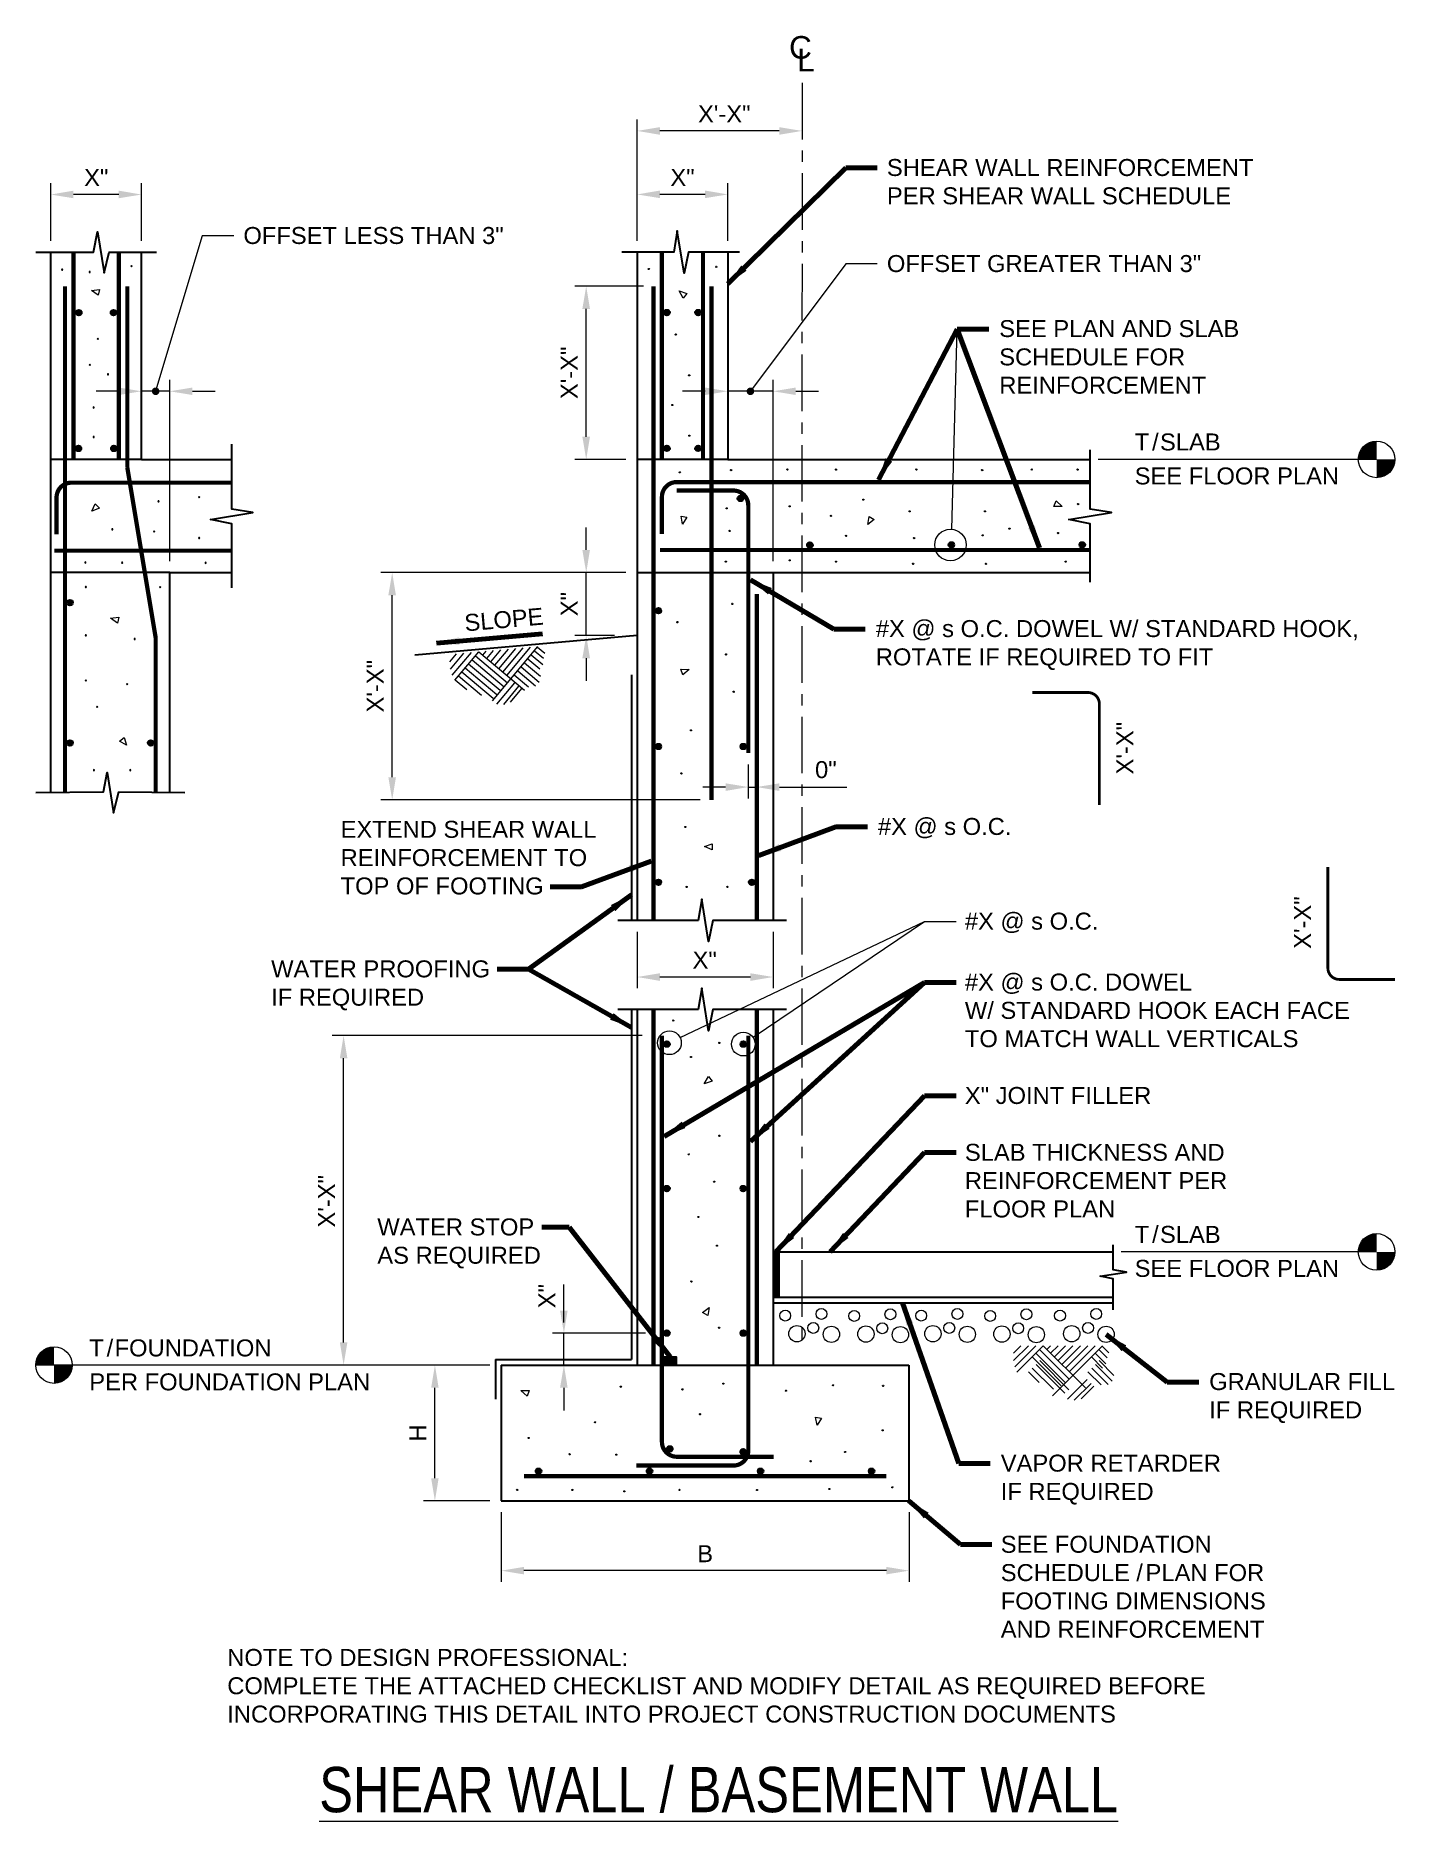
# Model space of a CAD drawing. Header units: inches. Extents: x -1630 to -1510, y 1601 to 1758.
import ezdxf

# ---------------------------------------------------------------- set-up
doc = ezdxf.new("R2010")
doc.units = ezdxf.units.IN
doc.header["$LTSCALE"] = 5
doc.header["$MEASUREMENT"] = 0
doc.linetypes.add('CENTER', pattern=[2, 1.25, -0.25, 0.25, -0.25])
doc.linetypes.add('HIDDEN', pattern=[0.375, 0.25, -0.125])
for name, color, linetype, lineweight in [('S-ANNO-DIMS', 1, 'Continuous', 20), ('S-ANNO-TEXT', 7, 'Continuous', 20), ('S-DETL', 3, 'Continuous', 30), ('S-DETL-PATT', 7, 'Continuous', 15), ('S-GRID', 9, 'CENTER', 20)]:
    doc.layers.add(name, color=color, linetype=linetype, lineweight=lineweight)
doc.styles.add('Romans', font='arial.ttf')
doc.dimstyles.get("Standard").update_dxf_attribs({"dimtxt": 0.18, "dimasz": 0.18, "dimexe": 0.18, "dimexo": 0.0625, "dimgap": 0.09, "dimtad": 0, "dimtih": 1, "dimtoh": 1, "dimdec": 4, "dimzin": 0, "dimdsep": 46, "dimtxsty": 'Standard', "dimcen": 0.09, "dimadec": 0, "dimazin": 0, "dimtfac": 1, "dimtdec": 4, "dimtofl": 0, "dimtmove": 0, "dimatfit": 3, "dimfxl": 1, "dimtolj": 1, "dimtzin": 0, "dimarcsym": 0})

msp = doc.modelspace()

# ---------------------------------------------------------------- texts
at = {"layer": 'S-ANNO-TEXT', "linetype": 'HIDDEN', "style": 'Romans'}
for s, p in [('C', (-1563.2026712, 1756.3688726)), ('L', (-1562.4992285, 1755.2442657))]:
    msp.add_text(s, height=2, dxfattribs=at).set_placement(p)
at = {"layer": 'S-ANNO-TEXT', "char_height": 1.499999989, "attachment_point": 1, "style": 'Romans'}
for s, insert in [('\\A1;SHEAR WALL REINFORCEMENT \\PPER SHEAR WALL SCHEDULE', (-1554.5624971, 1747.5072411)), ('\\A1;OFFSET LESS THAN 3"', (-1611.3777995, 1741.501401)), ('\\A1;OFFSET GREATER THAN 3"', (-1554.5624971, 1739.0227561)), ('\\A1;SEE PLAN AND SLAB \\PSCHEDULE FOR \\PREINFORCEMENT', (-1544.6430179, 1733.2790483)), ('\\A1;#X @ s O.C. DOWEL W/ STANDARD{\\A0; HOO}K,\\PROTATE IF REQUIRED TO FIT', (-1555.5419252, 1706.7795744)), ('\\A1;#X @ s O.C.', (-1555.3571521, 1689.29958)), ('\\A1;EXTEND SHEAR WALL \\PREINFORCEMENT TO \\PTOP OF FOOTING', (-1602.7941709, 1689.0447796)), ('\\A1;#X @ s O.C.', (-1547.6784209, 1680.9360488)), ('\\A1;WATER PROOFING\\PIF REQUIRED', (-1608.9293963, 1676.7188061)), ('\\A1;#X @ s O.C. DOWEL \\PW/ STANDARD{\\A0; HOOK EACH FACE \\PTO MATCH WALL VERTICALS}', (-1547.6784209, 1675.5547796)), ('\\A1;X" JOINT FILLER', (-1547.6784209, 1665.5357206)), ('\\A1;SLAB THICKNESS AND \\PREINFORCEMENT PER \\PFLOOR PLAN', (-1547.6784209, 1660.5127611)), ('\\A1;WATER STOP\\PAS REQUIRED', (-1599.5540628, 1653.9221297)), ('\\A1;GRANULAR FILL \\PIF REQUIRED', (-1526.1074503, 1640.2634035)), ('\\A1;VAPOR RETARDER \\PIF REQUIRED', (-1544.5099878, 1633.0594193)), ('\\A1;\\pxql;SEE FOUNDATION \\PSCHEDUL{\\T1.4;E/}PLAN FOR \\PFOOTING DIMENSIONS \\PAND REINFORCEMENT', (-1544.5099878, 1625.8895695))]:
    msp.add_mtext(s, dxfattribs=dict(at, insert=insert))
at = {"layer": 'S-ANNO-TEXT', "char_height": 1.499999989, "attachment_point": 1, "line_spacing_factor": 1.2, "style": 'Romans'}
for s, insert in [('\\A1;{\\T1.2;T/}SLAB \\PSEE FLOOR PLAN', (-1532.6854699, 1723.2622125)), ('\\A1;{\\T1.2;T/}SLAB \\PSEE FLOOR PLAN', (-1532.6854699, 1653.2622125)), ('\\A1;{\\T1.2;T/}FOUNDATION \\PPER FOUNDATION PLAN', (-1624.986493, 1643.2366327))]:
    msp.add_mtext(s, dxfattribs=dict(at, insert=insert))
at = {"layer": 'S-ANNO-TEXT', "char_height": 1.49999999, "attachment_point": 1, "style": 'Romans'}
for s, insert, rotation in [('\\A1;SLOPE', (-1591.9252405, 1707.2712297), 5), ('\\A1;X\'-X"', (-1534.3038028, 1693.1484285), 90), ('\\A1;X\'-X"', (-1518.6258391, 1677.7386164), 90)]:
    msp.add_mtext(s, dxfattribs=dict(at, insert=insert, rotation=rotation))
at = {"layer": 'S-ANNO-TEXT', "attachment_point": 1, "style": 'Romans'}
for s, insert, char_height, width in [('NOTE TO DESIGN PROFESSIONAL: \\PCOMPLETE THE ATTACHED CHECKLIST AND MODIFY DETAIL AS REQUIRED BEFORE \\PINCORPORATING THIS DETAIL INTO PROJECT CONSTRUCTION DOCUMENTS', (-1612.8018061, 1615.8947934), 1.499999989, 159.842980143), ('\\W0.8000;\\LSHEAR WALL / BASEMENT WALL\\l', (-1604.6849919, 1605.4711918), 4, 70.903366985)]:
    msp.add_mtext(s, dxfattribs=dict(at, insert=insert, char_height=char_height, width=width))

# ---------------------------------------------------------------- blocks, each defined once
blk = doc.blocks.new('*D0')
at = {"layer": 'Defpoints', "color": 0, "transparency": 16777216}
for p in [(-1594.47, 1640.97), (-1588.61, 1640.97), (-1588.61, 1628.97)]:
    blk.add_point(p, dxfattribs=at)
at = {"layer": 'S-ANNO-DIMS', "transparency": 16777216}
for p, q in [((-1589.61, 1640.97), (-1595.47, 1640.97)), ((-1594.47, 1630.97), (-1594.47, 1638.97)), ((-1589.61, 1628.97), (-1595.47, 1628.97))]:
    blk.add_line(p, q, dxfattribs=at)
for points in [[(-1594.8, 1638.97), (-1594.14, 1638.97), (-1594.47, 1640.97)], [(-1594.8, 1630.97), (-1594.14, 1630.97), (-1594.47, 1628.97)]]:
    blk.add_solid(points, dxfattribs=at)
at = {"layer": 'S-ANNO-DIMS', "transparency": 16777216, "insert": (-1595.97, 1634.97), "char_height": 1.5, "attachment_point": 5, "rotation": 90, "style": 'Romans'}
blk.add_mtext('\\A1;H', dxfattribs=at)
blk = doc.blocks.new('*D1')
at = {"layer": 'Defpoints', "color": 0, "transparency": 16777216}
for p in [(-1588.61, 1628.97), (-1552.61, 1628.97), (-1588.61, 1622.81)]:
    blk.add_point(p, dxfattribs=at)
at = {"layer": 'S-ANNO-DIMS', "transparency": 16777216}
for p, q in [((-1588.61, 1627.97), (-1588.61, 1621.81)), ((-1552.61, 1627.97), (-1552.61, 1621.81)), ((-1554.61, 1622.81), (-1586.61, 1622.81))]:
    blk.add_line(p, q, dxfattribs=at)
for points in [[(-1586.61, 1623.14), (-1586.61, 1622.48), (-1588.61, 1622.81)], [(-1554.61, 1623.14), (-1554.61, 1622.48), (-1552.61, 1622.81)]]:
    blk.add_solid(points, dxfattribs=at)
at = {"layer": 'S-ANNO-DIMS', "transparency": 16777216, "insert": (-1570.61, 1624.31), "char_height": 1.5, "attachment_point": 5, "style": 'Romans'}
blk.add_mtext('\\A1;B', dxfattribs=at)
blk = doc.blocks.new('*D2')
at = {"layer": 'Defpoints', "color": 0, "transparency": 16777216}
for p in [(-1576.61, 1680.25), (-1564.61, 1680.25), (-1576.61, 1675.25)]:
    blk.add_point(p, dxfattribs=at)
at = {"layer": 'S-ANNO-DIMS', "transparency": 16777216}
for p, q in [((-1576.61, 1679.25), (-1576.61, 1674.25)), ((-1564.61, 1679.25), (-1564.61, 1674.25)), ((-1566.61, 1675.25), (-1574.61, 1675.25))]:
    blk.add_line(p, q, dxfattribs=at)
for points in [[(-1574.61, 1675.58), (-1574.61, 1674.91), (-1576.61, 1675.25)], [(-1566.61, 1675.58), (-1566.61, 1674.91), (-1564.61, 1675.25)]]:
    blk.add_solid(points, dxfattribs=at)
at = {"layer": 'S-ANNO-DIMS', "transparency": 16777216, "insert": (-1570.65, 1676.75), "char_height": 1.5, "attachment_point": 5, "style": 'Romans'}
blk.add_mtext('\\A1;X"', dxfattribs=at)
blk = doc.blocks.new('*D3')
at = {"layer": 'Defpoints', "color": 0, "transparency": 16777216}
for p in [(-1576.61, 1749.99), (-1562.06, 1749.99), (-1576.61, 1739.29)]:
    blk.add_point(p, dxfattribs=at)
at = {"layer": 'S-ANNO-DIMS', "transparency": 16777216}
for p, q in [((-1576.61, 1740.29), (-1576.61, 1750.99)), ((-1564.06, 1749.99), (-1574.61, 1749.99))]:
    blk.add_line(p, q, dxfattribs=at)
for points in [[(-1574.61, 1750.32), (-1574.61, 1749.65), (-1576.61, 1749.99)], [(-1564.06, 1750.32), (-1564.06, 1749.65), (-1562.06, 1749.99)]]:
    blk.add_solid(points, dxfattribs=at)
at = {"layer": 'S-ANNO-DIMS', "transparency": 16777216, "insert": (-1568.92, 1751.49), "char_height": 1.5, "attachment_point": 5, "style": 'Romans'}
blk.add_mtext('\\A1;X\'-X"', dxfattribs=at)
blk = doc.blocks.new('*D4')
at = {"layer": 'Defpoints', "color": 0, "transparency": 16777216}
for p in [(-1576.61, 1744.38), (-1576.61, 1739.29), (-1568.61, 1739.29)]:
    blk.add_point(p, dxfattribs=at)
at = {"layer": 'S-ANNO-DIMS', "transparency": 16777216}
for p, q in [((-1576.61, 1740.29), (-1576.61, 1745.38)), ((-1568.61, 1740.29), (-1568.61, 1745.38)), ((-1570.61, 1744.38), (-1574.61, 1744.38))]:
    blk.add_line(p, q, dxfattribs=at)
for points in [[(-1574.61, 1744.72), (-1574.61, 1744.05), (-1576.61, 1744.38)], [(-1570.61, 1744.72), (-1570.61, 1744.05), (-1568.61, 1744.38)]]:
    blk.add_solid(points, dxfattribs=at)
at = {"layer": 'S-ANNO-DIMS', "transparency": 16777216, "insert": (-1572.61, 1745.88), "char_height": 1.5, "attachment_point": 5, "style": 'Romans'}
blk.add_mtext('\\A1;X"', dxfattribs=at)
blk = doc.blocks.new('*D5')
at = {"layer": 'Defpoints', "color": 0, "transparency": 16777216}
for p in [(-1598.24, 1710.97), (-1576.61, 1710.97), (-1570.05, 1690.9)]:
    blk.add_point(p, dxfattribs=at)
at = {"layer": 'S-ANNO-DIMS', "transparency": 16777216}
for p, q in [((-1577.61, 1710.97), (-1599.24, 1710.97)), ((-1598.24, 1692.9), (-1598.24, 1708.97)), ((-1571.05, 1690.9), (-1599.24, 1690.9))]:
    blk.add_line(p, q, dxfattribs=at)
for points in [[(-1598.58, 1708.97), (-1597.91, 1708.97), (-1598.24, 1710.97)], [(-1598.58, 1692.9), (-1597.91, 1692.9), (-1598.24, 1690.9)]]:
    blk.add_solid(points, dxfattribs=at)
at = {"layer": 'S-ANNO-DIMS', "transparency": 16777216, "insert": (-1599.74, 1700.94), "char_height": 1.5, "attachment_point": 5, "rotation": 90, "style": 'Romans'}
blk.add_mtext('\\A1;X\'-X"', dxfattribs=at)
blk = doc.blocks.new('*D6')
at = {"layer": 'Defpoints', "color": 0, "transparency": 16777216}
for p in [(-1581.11, 1710.97), (-1576.61, 1710.97), (-1577.61, 1705.41)]:
    blk.add_point(p, dxfattribs=at)
at = {"layer": 'S-ANNO-DIMS', "transparency": 16777216}
for p, q in [((-1581.11, 1712.97), (-1581.11, 1714.97)), ((-1577.61, 1710.97), (-1582.11, 1710.97)), ((-1581.11, 1705.41), (-1581.11, 1710.97)), ((-1578.61, 1705.41), (-1582.11, 1705.41)), ((-1581.11, 1703.41), (-1581.11, 1701.41))]:
    blk.add_line(p, q, dxfattribs=at)
for points in [[(-1581.45, 1712.97), (-1580.78, 1712.97), (-1581.11, 1710.97)], [(-1581.45, 1703.41), (-1580.78, 1703.41), (-1581.11, 1705.41)]]:
    blk.add_solid(points, dxfattribs=at)
at = {"layer": 'S-ANNO-DIMS', "transparency": 16777216, "insert": (-1582.61, 1708.19), "char_height": 1.5, "attachment_point": 5, "rotation": 90, "style": 'Romans'}
blk.add_mtext('\\A1;X"', dxfattribs=at)
blk = doc.blocks.new('*D7')
at = {"layer": 'Defpoints', "color": 0, "transparency": 16777216}
for p in [(-1568.61, 1726.99), (-1568.61, 1720.97), (-1564.61, 1710.97)]:
    blk.add_point(p, dxfattribs=at)
at = {"layer": 'S-ANNO-DIMS', "transparency": 16777216}
for p, q in [((-1568.61, 1721.97), (-1568.61, 1727.99)), ((-1564.61, 1711.97), (-1564.61, 1727.99)), ((-1570.61, 1726.99), (-1572.61, 1726.99)), ((-1564.61, 1726.99), (-1568.61, 1726.99)), ((-1562.61, 1726.99), (-1560.61, 1726.99))]:
    blk.add_line(p, q, dxfattribs=at)
for points in [[(-1570.61, 1727.32), (-1570.61, 1726.66), (-1568.61, 1726.99)], [(-1562.61, 1727.32), (-1562.61, 1726.66), (-1564.61, 1726.99)]]:
    blk.add_solid(points, dxfattribs=at)
blk = doc.blocks.new('*D8')
at = {"layer": 'Defpoints', "color": 0, "transparency": 16777216}
for p in [(-1566.8, 1695.03), (-1566.05, 1695.03), (-1566.8, 1692.03)]:
    blk.add_point(p, dxfattribs=at)
at = {"layer": 'S-ANNO-DIMS', "transparency": 16777216}
for p, q in [((-1566.8, 1694.03), (-1566.8, 1691.03)), ((-1566.05, 1694.03), (-1566.05, 1691.03)), ((-1568.8, 1692.03), (-1570.8, 1692.03)), ((-1566.8, 1692.03), (-1566.05, 1692.03)), ((-1564.05, 1692.03), (-1558.09, 1692.03))]:
    blk.add_line(p, q, dxfattribs=at)
for points in [[(-1568.8, 1692.36), (-1568.8, 1691.69), (-1566.8, 1692.03)], [(-1564.05, 1692.36), (-1564.05, 1691.69), (-1566.05, 1692.03)]]:
    blk.add_solid(points, dxfattribs=at)
at = {"layer": 'S-ANNO-DIMS', "transparency": 16777216, "insert": (-1559.95, 1693.56), "char_height": 1.5, "attachment_point": 5, "style": 'Romans'}
blk.add_mtext('\\A1;0"', dxfattribs=at)
blk = doc.blocks.new('*D9')
at = {"layer": 'Defpoints', "color": 0, "transparency": 16777216}
for p in [(-1583.08, 1643.79), (-1574.87, 1643.79), (-1577.11, 1640.97)]:
    blk.add_point(p, dxfattribs=at)
at = {"layer": 'S-ANNO-DIMS', "transparency": 16777216}
for p, q in [((-1583.08, 1645.79), (-1583.08, 1647.79)), ((-1575.87, 1643.79), (-1584.08, 1643.79)), ((-1583.08, 1640.97), (-1583.08, 1643.79)), ((-1578.11, 1640.97), (-1584.08, 1640.97)), ((-1583.08, 1638.97), (-1583.08, 1636.97))]:
    blk.add_line(p, q, dxfattribs=at)
for points in [[(-1583.42, 1645.79), (-1582.75, 1645.79), (-1583.08, 1643.79)], [(-1583.42, 1638.97), (-1582.75, 1638.97), (-1583.08, 1640.97)]]:
    blk.add_solid(points, dxfattribs=at)
at = {"layer": 'S-ANNO-DIMS', "transparency": 16777216, "insert": (-1584.58, 1647.06), "char_height": 1.5, "attachment_point": 5, "rotation": 90, "style": 'Romans'}
blk.add_mtext('\\A1;X"', dxfattribs=at)
blk = doc.blocks.new('*D13')
at = {"layer": 'Defpoints', "color": 0, "transparency": 16777216}
for p in [(-1620.38, 1726.99), (-1620.38, 1720.97), (-1617.88, 1710.97)]:
    blk.add_point(p, dxfattribs=at)
at = {"layer": 'S-ANNO-DIMS', "transparency": 16777216}
for p, q in [((-1620.38, 1721.97), (-1620.38, 1727.99)), ((-1617.88, 1711.97), (-1617.88, 1727.99)), ((-1622.38, 1726.99), (-1624.38, 1726.99)), ((-1617.88, 1726.99), (-1620.38, 1726.99)), ((-1615.88, 1726.99), (-1613.88, 1726.99))]:
    blk.add_line(p, q, dxfattribs=at)
for points in [[(-1622.38, 1727.32), (-1622.38, 1726.66), (-1620.38, 1726.99)], [(-1615.88, 1727.32), (-1615.88, 1726.66), (-1617.88, 1726.99)]]:
    blk.add_solid(points, dxfattribs=at)
blk = doc.blocks.new('*D10')
at = {"layer": 'Defpoints', "color": 0, "transparency": 16777216}
for p in [(-1628.38, 1744.37), (-1628.38, 1739.28), (-1620.38, 1739.28)]:
    blk.add_point(p, dxfattribs=at)
at = {"layer": 'S-ANNO-DIMS', "transparency": 16777216}
for p, q in [((-1628.38, 1740.28), (-1628.38, 1745.37)), ((-1620.38, 1740.28), (-1620.38, 1745.37)), ((-1622.38, 1744.37), (-1626.38, 1744.37))]:
    blk.add_line(p, q, dxfattribs=at)
for points in [[(-1626.38, 1744.71), (-1626.38, 1744.04), (-1628.38, 1744.37)], [(-1622.38, 1744.71), (-1622.38, 1744.04), (-1620.38, 1744.37)]]:
    blk.add_solid(points, dxfattribs=at)
at = {"layer": 'S-ANNO-DIMS', "transparency": 16777216, "insert": (-1624.37, 1745.87), "char_height": 1.5, "attachment_point": 5, "style": 'Romans'}
blk.add_mtext('\\A1;X"', dxfattribs=at)
blk = doc.blocks.new('*D11')
at = {"layer": 'Defpoints', "color": 0, "transparency": 16777216}
for p in [(-1602.53, 1670.08), (-1575.18, 1670.08), (-1588.61, 1640.97)]:
    blk.add_point(p, dxfattribs=at)
at = {"layer": 'S-ANNO-DIMS', "transparency": 16777216}
for p, q in [((-1576.18, 1670.08), (-1603.53, 1670.08)), ((-1602.53, 1642.97), (-1602.53, 1668.08)), ((-1589.61, 1640.97), (-1603.53, 1640.97))]:
    blk.add_line(p, q, dxfattribs=at)
for points in [[(-1602.86, 1668.08), (-1602.2, 1668.08), (-1602.53, 1670.08)], [(-1602.86, 1642.97), (-1602.2, 1642.97), (-1602.53, 1640.97)]]:
    blk.add_solid(points, dxfattribs=at)
at = {"layer": 'S-ANNO-DIMS', "transparency": 16777216, "insert": (-1604.03, 1655.44), "char_height": 1.5, "attachment_point": 5, "rotation": 90, "style": 'Romans'}
blk.add_mtext('\\A1;X\'-X"', dxfattribs=at)
blk = doc.blocks.new('*D12')
at = {"layer": 'Defpoints', "color": 0, "transparency": 16777216}
for p in [(-1581.11, 1736.27), (-1575.04, 1736.27), (-1576.61, 1720.97)]:
    blk.add_point(p, dxfattribs=at)
at = {"layer": 'S-ANNO-DIMS', "transparency": 16777216}
for p, q in [((-1576.04, 1736.27), (-1582.11, 1736.27)), ((-1581.11, 1722.97), (-1581.11, 1734.27)), ((-1577.61, 1720.97), (-1582.11, 1720.97))]:
    blk.add_line(p, q, dxfattribs=at)
for points in [[(-1581.45, 1734.27), (-1580.78, 1734.27), (-1581.11, 1736.27)], [(-1581.45, 1722.97), (-1580.78, 1722.97), (-1581.11, 1720.97)]]:
    blk.add_solid(points, dxfattribs=at)
at = {"layer": 'S-ANNO-DIMS', "transparency": 16777216, "insert": (-1582.61, 1728.62), "char_height": 1.5, "attachment_point": 5, "rotation": 90, "style": 'Romans'}
blk.add_mtext('\\A1;X\'-X"', dxfattribs=at)

# ---------------------------------------------------------------- dimensions: what is measured, and where the dimension line sits
at = {"layer": 'S-ANNO-DIMS'}
for base, p1, p2, angle, text, override, picture, middle in [((-1576.6126546, 1749.9866669), (-1562.0552181, 1749.9866669), (-1576.6126546, 1739.2875717), 180, 'X\'-X"', {"dimscale": 16, "dimtxt": 0.09375, "dimasz": 0.125, "dimexe": 0.0625, "dimgap": 0.0625, "dimtih": 0, "dimtoh": 0, "dimdec": 5, "dimlfac": 1, "dimrnd": 0.03125, "dimzin": 7, "dimlunit": 4, "dimtxsty": 'Romans', "dimcen": 0.125, "dimclrd": 256, "dimclre": 256, "dimclrt": 256, "dimadec": 4, "dimtdec": 5, "dimtofl": 1, "dimtvp": 1, "dimfrac": 2, "dimtzin": 3, "dimlwd": 65535, "dimlwe": 65535}, '*D3', (-1568.9227596, 1749.9866669)), ((-1628.3754396, 1744.3741824), (-1620.3754396, 1739.2795306), (-1628.3754396, 1739.2795306), 180, 'X"', {"dimscale": 16, "dimtxt": 0.09375, "dimasz": 0.125, "dimexe": 0.0625, "dimgap": 0.0625, "dimtih": 0, "dimtoh": 0, "dimdec": 5, "dimlfac": 1, "dimrnd": 0.03125, "dimzin": 7, "dimlunit": 4, "dimtxsty": 'Romans', "dimcen": 0.125, "dimclrd": 256, "dimclre": 256, "dimclrt": 256, "dimadec": 4, "dimtdec": 5, "dimtofl": 1, "dimtvp": 1, "dimfrac": 2, "dimtzin": 3, "dimlwd": 65535, "dimlwe": 65535}, '*D10', (-1624.3738378, 1744.3741824)), ((-1576.6126546, 1744.3822234), (-1568.6126546, 1739.2875717), (-1576.6126546, 1739.2875717), 180, 'X"', {"dimscale": 16, "dimtxt": 0.09375, "dimasz": 0.125, "dimexe": 0.0625, "dimgap": 0.0625, "dimtih": 0, "dimtoh": 0, "dimdec": 5, "dimlfac": 1, "dimrnd": 0.03125, "dimzin": 7, "dimlunit": 4, "dimtxsty": 'Romans', "dimcen": 0.125, "dimclrd": 256, "dimclre": 256, "dimclrt": 256, "dimadec": 4, "dimtdec": 5, "dimtofl": 1, "dimtvp": 1, "dimfrac": 2, "dimtzin": 3, "dimlwd": 65535, "dimlwe": 65535}, '*D4', (-1572.6110529, 1744.3822234)), ((-1581.1126546, 1736.2717753), (-1576.6126546, 1720.9707732), (-1575.0353691, 1736.2717753), 90, 'X\'-X"', {"dimscale": 16, "dimtxt": 0.09375, "dimasz": 0.125, "dimexe": 0.0625, "dimgap": 0.0625, "dimtih": 0, "dimtoh": 0, "dimdec": 5, "dimlfac": 1, "dimrnd": 0.03125, "dimzin": 7, "dimlunit": 4, "dimtxsty": 'Romans', "dimcen": 0.125, "dimclrd": 256, "dimclre": 256, "dimclrt": 256, "dimadec": 4, "dimtdec": 5, "dimtofl": 1, "dimtvp": 1, "dimfrac": 2, "dimtzin": 3, "dimlwd": 65535, "dimlwe": 65535}, '*D12', (-1581.1126546, 1728.6212743)), ((-1568.6126546, 1726.9894766), (-1564.6126546, 1710.9707732), (-1568.6126546, 1720.9707732), 180, ' ', {"dimscale": 16, "dimtxt": 0.09375, "dimasz": 0.125, "dimexe": 0.0625, "dimgap": 0.0625, "dimtih": 0, "dimtoh": 0, "dimdec": 5, "dimlfac": 1, "dimrnd": 0.03125, "dimzin": 7, "dimlunit": 4, "dimtxsty": 'Romans', "dimcen": 0.125, "dimclrd": 256, "dimclre": 256, "dimclrt": 256, "dimadec": 4, "dimtdec": 5, "dimtofl": 1, "dimtvp": 1, "dimfrac": 2, "dimtzin": 3, "dimlwd": 65535, "dimlwe": 65535}, '*D7', (-1566.6126546, 1726.9894766)), ((-1581.1126546, 1710.9707732), (-1577.6126546, 1705.4085621), (-1576.6126546, 1710.9707732), 90, 'X"', {"dimscale": 16, "dimtxt": 0.09375, "dimasz": 0.125, "dimexe": 0.0625, "dimgap": 0.0625, "dimtih": 0, "dimtoh": 0, "dimdec": 5, "dimlfac": 1, "dimrnd": 0.03125, "dimzin": 7, "dimlunit": 4, "dimtxsty": 'Romans', "dimcen": 0.125, "dimclrd": 256, "dimclre": 256, "dimclrt": 256, "dimadec": 4, "dimtdec": 5, "dimtofl": 1, "dimtvp": 1, "dimfrac": 2, "dimtzin": 3, "dimlwd": 65535, "dimlwe": 65535}, '*D6', (-1581.1126546, 1708.1896676)), ((-1598.2443748, 1710.9707732), (-1570.0501546, 1690.9002804), (-1576.6126546, 1710.9707732), 90, 'X\'-X"', {"dimscale": 16, "dimtxt": 0.09375, "dimasz": 0.125, "dimexe": 0.0625, "dimgap": 0.0625, "dimtih": 0, "dimtoh": 0, "dimdec": 5, "dimlfac": 1, "dimrnd": 0.03125, "dimzin": 7, "dimlunit": 4, "dimtxsty": 'Romans', "dimcen": 0.125, "dimclrd": 256, "dimclre": 256, "dimclrt": 256, "dimadec": 4, "dimtdec": 5, "dimtofl": 1, "dimtvp": 1, "dimfrac": 2, "dimtzin": 3, "dimlwd": 65535, "dimlwe": 65535}, '*D5', (-1598.2443748, 1700.9355268)), ((-1566.8001546, 1692.0261301), (-1566.0501546, 1695.0261301), (-1566.8001546, 1695.0261301), 180, '0"', {"dimscale": 16, "dimtxt": 0.09375, "dimasz": 0.125, "dimexe": 0.0625, "dimgap": 0.0625, "dimtih": 0, "dimtoh": 0, "dimdec": 5, "dimlfac": 1, "dimrnd": 0.03125, "dimzin": 7, "dimlunit": 4, "dimtxsty": 'Romans', "dimcen": 0.125, "dimclrd": 256, "dimclre": 256, "dimclrt": 256, "dimadec": 4, "dimtdec": 5, "dimtofl": 1, "dimtvp": 1, "dimfrac": 2, "dimtzin": 3, "dimlwd": 65535, "dimlwe": 65535}, '*D8', (-1559.9473043, 1692.0261301)), ((-1576.6126546, 1675.2476884), (-1564.6126546, 1680.2524117), (-1576.6126546, 1680.2524117), 180, 'X"', {"dimscale": 16, "dimtxt": 0.09375, "dimasz": 0.125, "dimexe": 0.0625, "dimgap": 0.0625, "dimtih": 0, "dimtoh": 0, "dimdec": 5, "dimlfac": 1, "dimrnd": 0.03125, "dimzin": 7, "dimlunit": 4, "dimtxsty": 'Romans', "dimcen": 0.125, "dimclrd": 256, "dimclre": 256, "dimclrt": 256, "dimadec": 4, "dimtdec": 5, "dimtofl": 1, "dimtvp": 1, "dimfrac": 2, "dimtzin": 3, "dimlwd": 65535, "dimlwe": 65535}, '*D2', (-1570.6492486, 1675.2476884)), ((-1602.5285332, 1670.0761829), (-1588.6126546, 1640.9707732), (-1575.1751546, 1670.0761829), 90, 'X\'-X"', {"dimscale": 16, "dimtxt": 0.09375, "dimasz": 0.125, "dimexe": 0.0625, "dimgap": 0.0625, "dimtih": 0, "dimtoh": 0, "dimdec": 5, "dimlfac": 1, "dimrnd": 0.03125, "dimzin": 7, "dimlunit": 4, "dimtxsty": 'Romans', "dimcen": 0.125, "dimclrd": 256, "dimclre": 256, "dimclrt": 256, "dimadec": 4, "dimtdec": 5, "dimtofl": 1, "dimtvp": 1, "dimfrac": 2, "dimtzin": 3, "dimlwd": 65535, "dimlwe": 65535}, '*D11', (-1602.5285332, 1655.4409476)), ((-1583.0829227, 1643.7929051), (-1577.1126546, 1640.9707732), (-1574.865672, 1643.7929051), 90, 'X"', {"dimscale": 16, "dimtxt": 0.09375, "dimasz": 0.125, "dimexe": 0.0625, "dimgap": 0.0625, "dimtih": 0, "dimtoh": 0, "dimdec": 5, "dimlfac": 1, "dimrnd": 0.03125, "dimzin": 7, "dimlunit": 4, "dimtxsty": 'Romans', "dimcen": 0.125, "dimclrd": 256, "dimclre": 256, "dimclrt": 256, "dimadec": 4, "dimtdec": 5, "dimtofl": 1, "dimtmove": 1, "dimtvp": 1, "dimfrac": 2, "dimtzin": 3, "dimlwd": 65535, "dimlwe": 65535}, '*D9', (-1583.0829227, 1647.0563447)), ((-1594.4699497, 1640.9707732), (-1588.6126546, 1628.9707732), (-1588.6126546, 1640.9707732), 90, 'H', {"dimscale": 16, "dimtxt": 0.09375, "dimasz": 0.125, "dimexe": 0.0625, "dimgap": 0.0625, "dimtih": 0, "dimtoh": 0, "dimdec": 5, "dimlfac": 1, "dimrnd": 0.03125, "dimzin": 7, "dimlunit": 4, "dimtxsty": 'Romans', "dimcen": 0.125, "dimclrd": 256, "dimclre": 256, "dimclrt": 256, "dimadec": 4, "dimtdec": 5, "dimtofl": 1, "dimtvp": 1, "dimfrac": 2, "dimtzin": 3, "dimlwd": 65535, "dimlwe": 65535}, '*D0', (-1594.4699497, 1634.9707732)), ((-1588.6126546, 1622.8107837), (-1552.6126546, 1628.9707732), (-1588.6126546, 1628.9707732), 180, 'B', {"dimscale": 16, "dimtxt": 0.09375, "dimasz": 0.125, "dimexe": 0.0625, "dimgap": 0.0625, "dimtih": 0, "dimtoh": 0, "dimdec": 5, "dimlfac": 1, "dimrnd": 0.03125, "dimzin": 7, "dimlunit": 4, "dimtxsty": 'Romans', "dimcen": 0.125, "dimclrd": 256, "dimclre": 256, "dimclrt": 256, "dimadec": 4, "dimtdec": 5, "dimtofl": 1, "dimtvp": 1, "dimfrac": 2, "dimtzin": 3, "dimlwd": 65535, "dimlwe": 65535}, '*D1', (-1570.6126546, 1622.8107837))]:
    dim = msp.add_linear_dim(base=base, p1=p1, p2=p2, angle=angle, text=text, dimstyle='Standard', override=override, dxfattribs=at)
    dim.commit()
    dim.dimension.update_dxf_attribs({"geometry": picture, "text_midpoint": middle, "dimtype": 128})
dim = msp.add_linear_dim(base=(-1620.3754396, 1726.9894766), p1=(-1617.8754396, 1710.9707732), p2=(-1620.3754396, 1720.9707732), text=' ', dimstyle='Standard', override={"dimscale": 16, "dimtxt": 0.09375, "dimasz": 0.125, "dimexe": 0.0625, "dimgap": 0.0625, "dimtih": 0, "dimtoh": 0, "dimdec": 5, "dimlfac": 1, "dimrnd": 0.03125, "dimzin": 7, "dimlunit": 4, "dimtxsty": 'Romans', "dimcen": 0.125, "dimclrd": 256, "dimclre": 256, "dimclrt": 256, "dimadec": 4, "dimtdec": 5, "dimtofl": 1, "dimtvp": 1, "dimfrac": 2, "dimtzin": 3, "dimlwd": 65535, "dimlwe": 65535}, dxfattribs=at)
dim.commit()
dim.dimension.update_dxf_attribs({"geometry": '*D13', "text_midpoint": (-1619.1254396, 1726.9894766), "dimtype": 128})

# ---------------------------------------------------------------- hatches: boundary and pattern name
at = {"layer": 'S-ANNO-TEXT'}
h = msp.add_hatch(color=256, dxfattribs=at)
h.dxf.hatch_style = 1
h.paths.add_polyline_path([(-1511.3272154, 1722.5843473, 0.4142135624), (-1512.9407896, 1720.9707732), (-1511.3272154, 1720.9707732)])
h = msp.add_hatch(color=256, dxfattribs=at)
h.dxf.hatch_style = 1
h.paths.add_polyline_path([(-1509.7132522, 1720.9694994), (-1511.3268263, 1720.9694994), (-1511.3268263, 1719.3559253, 0.4142135624)])
h = msp.add_hatch(color=256, dxfattribs=at)
h.dxf.hatch_style = 1
h.paths.add_polyline_path([(-1511.3272154, 1652.5843473, 0.4142135624), (-1512.9407896, 1650.9707732), (-1511.3272154, 1650.9707732)])
h = msp.add_hatch(color=256, dxfattribs=at)
h.dxf.hatch_style = 1
h.paths.add_polyline_path([(-1509.7132522, 1650.9694994), (-1511.3268263, 1650.9694994), (-1511.3268263, 1649.3559253, 0.4142135624)])
h = msp.add_hatch(color=256, dxfattribs=at)
h.dxf.hatch_style = 1
h.paths.add_polyline_path([(-1628.1000671, 1642.5843473, 0.4142135624), (-1629.7136413, 1640.9707732), (-1628.1000671, 1640.9707732)])
h = msp.add_hatch(color=256, dxfattribs=at)
h.dxf.hatch_style = 1
h.paths.add_polyline_path([(-1626.4861039, 1640.9694994), (-1628.099678, 1640.9694994), (-1628.099678, 1639.3559253, 0.4142135624)])
at = {"layer": 'S-DETL'}
h = msp.add_hatch(color=256, dxfattribs=at)
h.dxf.hatch_style = 1
h.paths.add_polyline_path([(-1626.1603829, 1733.9348993, 1), (-1625.6603829, 1733.9348993, 1)])
h = msp.add_hatch(color=256, dxfattribs=at)
h.dxf.hatch_style = 1
h.paths.add_polyline_path([(-1622.5904963, 1733.9348993, 1), (-1623.0904963, 1733.9348993, 1)])
h = msp.add_hatch(color=256, dxfattribs=at)
h.dxf.hatch_style = 1
h.paths.add_polyline_path([(-1574.2376546, 1733.9429403, 1), (-1573.7376546, 1733.9429403, 1)])
h = msp.add_hatch(color=256, dxfattribs=at)
h.dxf.hatch_style = 1
h.paths.add_polyline_path([(-1570.9876546, 1733.9429403, 1), (-1571.4876546, 1733.9429403, 1)])
h = msp.add_hatch(color=256, dxfattribs=at)
h.dxf.hatch_style = 1
h.paths.add_polyline_path([(-1626.1879396, 1721.9388326, 1), (-1625.6879396, 1721.9388326, 1)])
h = msp.add_hatch(color=256, dxfattribs=at)
h.dxf.hatch_style = 1
h.paths.add_polyline_path([(-1623.0629396, 1721.9388326, 1), (-1622.5629396, 1721.9388326, 1)])
h = msp.add_hatch(color=256, dxfattribs=at)
h.dxf.hatch_style = 1
h.paths.add_polyline_path([(-1574.2376546, 1721.9468736, 1), (-1573.7376546, 1721.9468736, 1)])
h = msp.add_hatch(color=256, dxfattribs=at)
h.dxf.hatch_style = 1
h.paths.add_polyline_path([(-1570.9876546, 1721.9468736, 1), (-1571.4876546, 1721.9468736, 1)])
h = msp.add_hatch(color=256, dxfattribs=at)
h.dxf.hatch_style = 1
h.paths.add_polyline_path([(-1567.7439362, 1717.5269916, 1), (-1567.2439362, 1717.5269916, 1)])
h = msp.add_hatch(color=256, dxfattribs=at)
h.dxf.hatch_style = 1
h.paths.add_polyline_path([(-1561.1145547, 1713.4094797, 1), (-1561.6145547, 1713.4094797, 1)])
h = msp.add_hatch(color=256, dxfattribs=at)
h.dxf.hatch_style = 1
h.paths.add_polyline_path([(-1548.6212662, 1713.4213861, 1), (-1549.1212662, 1713.4213861, 1)])
h = msp.add_hatch(color=256, dxfattribs=at)
h.dxf.hatch_style = 1
h.paths.add_polyline_path([(-1537.0609187, 1713.4166299, 1), (-1537.5609187, 1713.4166299, 1)])
h = msp.add_hatch(color=256, dxfattribs=at)
h.dxf.hatch_style = 1
h.paths.add_polyline_path([(-1626.4379396, 1708.3205491, 1), (-1626.9379396, 1708.3205491, 1)])
h = msp.add_hatch(color=256, dxfattribs=at)
h.dxf.hatch_style = 1
h.paths.add_polyline_path([(-1574.4876546, 1707.6076591, 1), (-1574.9876546, 1707.6076591, 1)])
h = msp.add_hatch(color=256, dxfattribs=at)
h.dxf.hatch_style = 1
h.paths.add_polyline_path([(-1626.4379396, 1695.9236027, 1), (-1626.9379396, 1695.9236027, 1)])
h = msp.add_hatch(color=256, dxfattribs=at)
h.dxf.hatch_style = 1
h.paths.add_polyline_path([(-1619.3129396, 1695.9236027, 1), (-1619.8129396, 1695.9236027, 1)])
h = msp.add_hatch(color=256, dxfattribs=at)
h.dxf.hatch_style = 1
h.paths.add_polyline_path([(-1574.4876546, 1695.6115924, 1), (-1574.9876546, 1695.6115924, 1)])
h = msp.add_hatch(color=256, dxfattribs=at)
h.dxf.hatch_style = 1
h.paths.add_polyline_path([(-1566.9876546, 1695.6115924, 1), (-1567.4876546, 1695.6115924, 1)])
h = msp.add_hatch(color=256, dxfattribs=at)
h.dxf.hatch_style = 1
h.paths.add_polyline_path([(-1574.4876546, 1683.6155257, 1), (-1574.9876546, 1683.6155257, 1)])
h = msp.add_hatch(color=256, dxfattribs=at)
h.dxf.hatch_style = 1
h.paths.add_polyline_path([(-1566.2376546, 1683.6155257, 1), (-1566.7376546, 1683.6155257, 1)])
h = msp.add_hatch(color=256, dxfattribs=at)
h.dxf.hatch_style = 1
h.paths.add_polyline_path([(-1574.2376546, 1669.3261829, 1), (-1573.7376546, 1669.3261829, 1)])
h = msp.add_hatch(color=256, dxfattribs=at)
h.dxf.hatch_style = 1
h.paths.add_polyline_path([(-1567.4876546, 1669.3261829, 1), (-1566.9876546, 1669.3261829, 1)])
h = msp.add_hatch(color=256, dxfattribs=at)
h.dxf.hatch_style = 1
h.paths.add_polyline_path([(-1574.2327671, 1656.559544, 1), (-1573.7327671, 1656.559544, 1)])
h = msp.add_hatch(color=256, dxfattribs=at)
h.dxf.hatch_style = 1
h.paths.add_polyline_path([(-1567.4925421, 1656.559544, 1), (-1566.9925421, 1656.559544, 1)])
h = msp.add_hatch(color=256, dxfattribs=at)
h.dxf.hatch_style = 1
h.paths.add_polyline_path([(-1574.2376546, 1643.7929051, 1), (-1573.7376546, 1643.7929051, 1)])
h = msp.add_hatch(color=256, dxfattribs=at)
h.dxf.hatch_style = 1
h.paths.add_polyline_path([(-1567.4876546, 1643.7929051, 1), (-1566.9876546, 1643.7929051, 1)])
at = {"layer": 'S-DETL', "linetype": 'Continuous'}
h = msp.add_hatch(color=256, dxfattribs=at)
h.dxf.hatch_style = 1
h.paths.add_polyline_path([(-1573.1798007, 1641.6970148), (-1574.2376546, 1641.6970148), (-1574.2376546, 1640.9707732), (-1573.1798007, 1640.9707732)])
at = {"layer": 'S-DETL'}
h = msp.add_hatch(color=256, dxfattribs=at)
h.dxf.hatch_style = 1
h.paths.add_polyline_path([(-1573.481373, 1633.5670542, 1), (-1573.981373, 1633.5670542, 1)])
h = msp.add_hatch(color=256, dxfattribs=at)
h.dxf.hatch_style = 1
h.paths.add_polyline_path([(-1567.4932172, 1633.3107726, 1), (-1566.9932172, 1633.3107726, 1)])
h = msp.add_hatch(color=256, dxfattribs=at)
h.dxf.hatch_style = 1
h.paths.add_polyline_path([(-1585.0648116, 1631.5957732, 1), (-1585.5648116, 1631.5957732, 1)])
h = msp.add_hatch(color=256, dxfattribs=at)
h.dxf.hatch_style = 1
h.paths.add_polyline_path([(-1575.2633736, 1631.5957732, 1), (-1575.7633736, 1631.5957732, 1)])
h = msp.add_hatch(color=256, dxfattribs=at)
h.dxf.hatch_style = 1
h.paths.add_polyline_path([(-1565.4619356, 1631.5957732, 1), (-1565.9619356, 1631.5957732, 1)])
h = msp.add_hatch(color=256, dxfattribs=at)
h.dxf.hatch_style = 1
h.paths.add_polyline_path([(-1555.6604977, 1631.5957732, 1), (-1556.1604977, 1631.5957732, 1)])

# ---------------------------------------------------------------- linework, layer by layer
at = {"layer": 'S-ANNO-DIMS'}
msp.add_line((-1583.0829227, 1644.7285075), (-1583.0829227, 1648.0879741), dxfattribs=at)
at = {"layer": 'S-ANNO-DIMS', "const_width": 0.3333333}
for points in [[(-1619.2921062, 1726.9894766, 1), (-1618.9587729, 1726.9894766, 1)], [(-1566.7793213, 1726.9894766, 1), (-1566.4459879, 1726.9894766, 1)]]:
    msp.add_lwpolyline(points, format="xyb", close=True, dxfattribs=at)
at = {"layer": 'S-ANNO-TEXT'}
for p, q in [((-1511.3272154, 1720.9707732), (-1535.9126182, 1720.9707732)), ((-1511.3272154, 1650.9707732), (-1533.8761645, 1650.9707732)), ((-1590.3603081, 1640.9707732), (-1629.7136413, 1640.9707732))]:
    msp.add_line(p, q, dxfattribs=at)
for points in [[(-1612.2330243, 1740.712678), (-1615.0067271, 1740.712678), (-1619.1254396, 1726.9894766)], [(-1555.4177219, 1738.2340331), (-1558.1914247, 1738.2340331), (-1566.6126546, 1726.9894766)], [(-1548.8192726, 1714.8041394), (-1548.3446631, 1732.4903253)], [(-1572.8277076, 1669.905103), (-1551.2282151, 1680.1606366), (-1548.4545123, 1680.1599574)], [(-1566.384254, 1669.9316894), (-1551.2282151, 1680.1606366), (-1548.4545123, 1680.1599574)]]:
    msp.add_lwpolyline(points, dxfattribs=at)
for centre, radius in [((-1511.3272154, 1720.9707732), 1.6135741), ((-1548.9471908, 1713.4151559), 1.3948614), ((-1573.7639666, 1669.4378237), 1.0463894), ((-1567.2376546, 1669.3261829), 1.0463894), ((-1511.3272154, 1650.9707732), 1.6135741), ((-1628.1000671, 1640.9707732), 1.6135741)]:
    msp.add_circle(centre, radius, dxfattribs=at)
at = {"layer": 'S-DETL', "linetype": 'Continuous'}
for p, q in [((-1628.3754396, 1691.542712), (-1628.3754396, 1739.2795306)), ((-1620.3754396, 1720.9707732), (-1620.3754396, 1739.2795306)), ((-1576.6126546, 1739.2875717), (-1576.6126546, 1680.2524117)), ((-1568.6126546, 1739.2875717), (-1568.6126546, 1720.9707732)), ((-1576.6126546, 1730.7568213), (-1576.6126546, 1681.6527153)), ((-1620.3754396, 1720.9707732), (-1628.3754396, 1720.9707732)), ((-1620.3754396, 1720.9707732), (-1612.4131633, 1720.9707732)), ((-1568.6126546, 1720.9707732), (-1576.6126546, 1720.9707732)), ((-1568.6126546, 1720.9707732), (-1536.6108124, 1720.9707732)), ((-1617.8754396, 1710.9707732), (-1628.3754396, 1710.9707732)), ((-1617.8754396, 1691.542712), (-1617.8754396, 1710.9707732)), ((-1617.8754396, 1710.9707732), (-1612.4131633, 1710.9707732)), ((-1576.6126546, 1710.9707732), (-1536.6108124, 1710.9707732)), ((-1564.6126546, 1710.9707732), (-1564.6126546, 1680.2524117)), ((-1576.6126546, 1705.4085621), (-1596.2443749, 1703.6910091)), ((-1577.1126546, 1701.9446009), (-1577.1126546, 1680.2524117)), ((-1577.1126546, 1672.3836531), (-1577.1126546, 1641.4707732)), ((-1576.6126546, 1672.3836531), (-1576.6126546, 1640.9707732)), ((-1576.6126546, 1672.3836531), (-1576.6126546, 1640.9707732)), ((-1564.6126546, 1672.3836531), (-1564.6126546, 1640.9707732)), ((-1564.6126546, 1650.9707732), (-1534.5743587, 1650.9707732)), ((-1564.4876546, 1650.9707732), (-1564.4876546, 1646.9707732)), ((-1564.3626546, 1650.9707732), (-1564.3626546, 1646.9707732)), ((-1564.2376546, 1650.9707732), (-1564.2376546, 1646.9707732)), ((-1564.2376546, 1650.9707732), (-1564.2376546, 1646.9707732)), ((-1564.1126546, 1650.9707732), (-1564.1126546, 1646.9707732)), ((-1564.6126546, 1646.9707732), (-1534.5743587, 1646.9707732)), ((-1564.6126546, 1646.4707732), (-1534.5743587, 1646.4707732)), ((-1589.1126546, 1641.4707732), (-1577.1126546, 1641.4707732)), ((-1589.1126546, 1641.4707732), (-1589.1126546, 1637.9707732)), ((-1588.6126546, 1640.9707732), (-1576.6126546, 1640.9707732)), ((-1588.6126546, 1640.9707732), (-1588.6126546, 1628.9707732)), ((-1576.6126546, 1640.9707732), (-1564.6126546, 1640.9707732)), ((-1564.6126546, 1640.9707732), (-1552.6126546, 1640.9707732)), ((-1552.6126546, 1640.9707732), (-1552.6126546, 1628.9707732)), ((-1588.6126546, 1628.9707732), (-1552.6126546, 1628.9707732))]:
    msp.add_line(p, q, dxfattribs=at)
for points in [[(-1629.7136413, 1739.2795306), (-1624.5999096, 1739.2795306), (-1624.2697995, 1741.0639528), (-1623.6676872, 1737.4554917), (-1623.2403816, 1739.2795306), (-1619.0372378, 1739.2795306)], [(-1567.5908951, 1739.2875717), (-1572.0867, 1739.2875717), (-1572.4730238, 1737.4111049), (-1573.0687276, 1741.1640385), (-1573.381472, 1739.2875717), (-1577.9508563, 1739.2875717)], [(-1612.4131633, 1709.6325714), (-1612.4131633, 1715.2865975), (-1614.2896301, 1715.6729213), (-1610.5366965, 1716.2686251), (-1612.4131633, 1716.5813695), (-1612.4131633, 1722.3089749)], [(-1536.6108124, 1710.1358393), (-1536.6108124, 1715.2865975), (-1538.4872792, 1715.6729213), (-1534.7343456, 1716.2686251), (-1536.6108124, 1716.5813695), (-1536.6108124, 1721.8057071)], [(-1629.7136413, 1691.542712), (-1623.7355433, 1691.6173469), (-1623.4027598, 1693.3255686), (-1622.8481193, 1689.7598554), (-1622.3859192, 1691.6173469), (-1616.5372378, 1691.542712)], [(-1563.4145583, 1680.2524117), (-1569.9284789, 1680.2524117), (-1570.3148027, 1678.3759449), (-1570.9105065, 1682.1288785), (-1571.223251, 1680.2524117), (-1578.310751, 1680.2524117)], [(-1563.4145583, 1672.3836531), (-1569.9284789, 1672.3836531), (-1570.3148027, 1670.5071863), (-1570.9105065, 1674.2601199), (-1571.223251, 1672.3836531), (-1578.310751, 1672.3836531)], [(-1534.5743587, 1645.845755), (-1534.5743587, 1648.5846042), (-1535.7345396, 1648.8234603), (-1533.4141778, 1649.1917717), (-1534.5743587, 1649.3851352), (-1534.5743587, 1651.5957914)]]:
    msp.add_lwpolyline(points, dxfattribs=at)
at = {"layer": 'S-DETL', "const_width": 0.375}
for points in [[(-1626.3754396, 1739.2795306), (-1626.3754396, 1720.9707732)], [(-1622.3754396, 1739.2795306), (-1622.3754396, 1720.9707732)], [(-1574.4251546, 1720.9707732), (-1574.4251546, 1739.2875717)], [(-1570.8001546, 1720.9707732), (-1570.8001546, 1739.2875717)], [(-1627.1254396, 1736.2729783), (-1627.1254396, 1691.542712)], [(-1621.6254396, 1736.2729783), (-1621.6254396, 1720.2408149)], [(-1575.1751546, 1680.2524117), (-1575.1751546, 1736.2717753)], [(-1570.0501546, 1690.9002804), (-1570.0501546, 1736.2717753)], [(-1619.1254396, 1705.2408149), (-1621.6254396, 1720.2408149)], [(-1612.4131633, 1712.9075909), (-1628.0629396, 1712.9075909)], [(-1536.6108124, 1712.9707732), (-1574.590596, 1712.9707732)], [(-1566.0501546, 1709.0843224), (-1566.0501546, 1680.2524117)], [(-1619.1254396, 1705.2408149), (-1619.1254396, 1691.5010669)], [(-1575.1751546, 1640.9707732), (-1575.1751546, 1672.3836531)], [(-1566.0501546, 1672.3836531), (-1566.0501546, 1640.9707732)], [(-1586.6126546, 1631.1582732), (-1554.6126546, 1631.1582732)]]:
    msp.add_lwpolyline(points, dxfattribs=at)
for points in [[(-1612.4131633, 1718.9177067), (-1626.5629396, 1718.9177067, 0.4142135624), (-1627.8754396, 1717.6052067), (-1627.8754396, 1714.3571954)], [(-1562.4251546, 1718.9707732), (-1536.6108124, 1718.9707732), (-1573.1126546, 1718.9707732, 0.4142135624), (-1574.4251546, 1717.6582732), (-1574.4251546, 1714.3799365)], [(-1566.8001546, 1695.0261301), (-1566.8001546, 1716.9082732, 0.4142135624), (-1568.1126546, 1718.2207732), (-1573.1126546, 1718.2207732)], [(-1566.8001546, 1670.0761829), (-1566.8001546, 1633.4092798, -0.4142135624), (-1568.1126546, 1632.0967798), (-1576.6751546, 1632.0967798)], [(-1574.4251546, 1670.0761829), (-1574.4251546, 1634.1857726, 0.4142135624), (-1573.1126546, 1632.8732726), (-1564.5501546, 1632.8732726)]]:
    msp.add_lwpolyline(points, format="xyb", dxfattribs=at)
at = {"layer": 'S-DETL', "lineweight": 25, "const_width": 0.25}
for points in [[(-1535.8038028, 1690.4461819), (-1535.8038028, 1699.3803477, 0.4142135624), (-1536.8038028, 1700.3803477), (-1541.7160006, 1700.3803477)], [(-1515.6258392, 1684.9705356), (-1515.6258392, 1676.0363698, 0.4142135624), (-1514.6258392, 1675.0363698), (-1509.7136413, 1675.0363698)]]:
    msp.add_lwpolyline(points, format="xyb", dxfattribs=at)
at = {"layer": 'S-DETL', "linetype": 'Continuous'}
msp.add_lwpolyline([(-1574.2376546, 1641.6970148), (-1573.1798007, 1641.6970148), (-1573.1798007, 1640.9707732), (-1574.2376546, 1640.9707732)], close=True, dxfattribs=at)
at = {"layer": 'S-DETL'}
for centre in [(-1625.9103829, 1733.9348993), (-1622.8404963, 1733.9348993), (-1573.9876546, 1733.9429403), (-1571.2376546, 1733.9429403), (-1625.9379396, 1721.9388326), (-1622.8129396, 1721.9388326), (-1573.9876546, 1721.9468736), (-1571.2376546, 1721.9468736), (-1567.4939362, 1717.5269916), (-1561.3645547, 1713.4094797), (-1548.8712662, 1713.4213861), (-1537.3109187, 1713.4166299), (-1626.6879396, 1708.3205491), (-1574.7376546, 1707.6076591), (-1626.6879396, 1695.9236027), (-1619.5629396, 1695.9236027), (-1574.7376546, 1695.6115924), (-1567.2376546, 1695.6115924), (-1574.7376546, 1683.6155257), (-1566.4876546, 1683.6155257), (-1573.9876546, 1669.3261829), (-1567.2376546, 1669.3261829), (-1573.9827671, 1656.559544), (-1567.2425421, 1656.559544), (-1573.9876546, 1643.7929051), (-1567.2376546, 1643.7929051), (-1573.731373, 1633.5670542), (-1567.2432172, 1633.3107726), (-1585.3148116, 1631.5957732), (-1575.5133736, 1631.5957732), (-1565.7119356, 1631.5957732), (-1555.9104977, 1631.5957732)]:
    msp.add_circle(centre, 0.25, dxfattribs=at)
at = {"layer": 'S-DETL-PATT'}
for p, q in [((-1593.1513429, 1703.093517), (-1592.5554768, 1703.8036425)), ((-1593.0942132, 1702.4405212), (-1591.9024811, 1703.8607722)), ((-1592.936531, 1701.9073591), (-1591.2494853, 1703.9179019)), ((-1592.7054457, 1701.4616755), (-1590.5964895, 1703.9750317)), ((-1590.8944225, 1703.6199689), (-1588.0673152, 1701.2477442)), ((-1590.5964895, 1703.9750317), (-1586.5688972, 1700.5954805)), ((-1590.2414267, 1703.6770986), (-1589.9434937, 1704.0321614)), ((-1589.886364, 1703.3791656), (-1589.2904979, 1704.0892911)), ((-1589.5313012, 1703.0812326), (-1588.6375021, 1704.1464209)), ((-1589.3845266, 1699.65075), (-1585.3725232, 1704.4320695)), ((-1589.1762384, 1702.7832995), (-1587.9845063, 1704.2035506)), ((-1588.8211757, 1702.4853665), (-1587.3315105, 1704.2606803)), ((-1588.4661129, 1702.1874335), (-1586.6785147, 1704.31781)), ((-1588.1110502, 1701.8895005), (-1586.0255189, 1704.3749398)), ((-1585.9683892, 1703.721944), (-1584.9475209, 1702.8653262)), ((-1585.6704562, 1704.0770067), (-1584.8712181, 1703.4063588)), ((-1585.4017206, 1704.3972734), (-1584.7687051, 1703.8661027)), ((-1592.0861546, 1702.1997179), (-1589.3144541, 1699.8739774)), ((-1591.7882216, 1702.5547806), (-1588.9980497, 1700.2135484)), ((-1591.4902886, 1702.9098434), (-1588.7185881, 1700.584103)), ((-1591.1923555, 1703.2649062), (-1588.3467761, 1700.8771815)), ((-1587.4580544, 1701.9466302), (-1586.1970926, 1700.8885501)), ((-1587.1601213, 1702.3016929), (-1585.5851865, 1700.9801581)), ((-1586.8621883, 1702.6567557), (-1585.2503099, 1701.3042291)), ((-1586.5642553, 1703.0118185), (-1585.1440042, 1701.8200863)), ((-1586.2663222, 1703.3668812), (-1585.201134, 1702.4730821)), ((-1592.6820207, 1701.4895924), (-1591.6648724, 1700.6361036)), ((-1592.3840877, 1701.8446551), (-1590.3511485, 1700.138809)), ((-1588.9974251, 1699.3649833), (-1587.4166968, 1701.248822)), ((-1588.3955822, 1699.3320738), (-1587.0473161, 1700.9388749)), ((-1587.796077, 1699.5214276), (-1586.7887505, 1700.7219126)), ((-1543.3805307, 1641.3630823), (-1542.0695505, 1642.6740626)), ((-1543.3805307, 1642.0185725), (-1542.7250406, 1642.6740626)), ((-1543.2699168, 1640.8182062), (-1541.4140604, 1642.6740626)), ((-1543.0785546, 1640.3540782), (-1540.7585702, 1642.6740626)), ((-1541.4140604, 1642.0185725), (-1538.7874131, 1639.3919252)), ((-1541.0863153, 1642.3463175), (-1538.476719, 1639.7367212)), ((-1540.7585702, 1642.6740626), (-1537.0408515, 1638.9563438)), ((-1540.4308252, 1642.3463175), (-1540.1030801, 1642.6740626)), ((-1540.1030801, 1642.0185725), (-1539.44759, 1642.6740626)), ((-1539.9281052, 1638.2606066), (-1535.5146492, 1642.6740626)), ((-1539.775335, 1641.6908274), (-1538.7920998, 1642.6740626)), ((-1539.44759, 1641.3630823), (-1538.1366097, 1642.6740626)), ((-1539.1198449, 1641.0353373), (-1537.4811196, 1642.6740626)), ((-1538.7920998, 1640.7075922), (-1536.8256295, 1642.6740626)), ((-1538.4643548, 1640.3798472), (-1536.1701393, 1642.6740626)), ((-1536.1701393, 1642.0185725), (-1535.2278149, 1641.0762399)), ((-1535.8423943, 1642.3463175), (-1535.1046483, 1641.6085634)), ((-1535.5467682, 1642.6419436), (-1534.9624561, 1642.0576233)), ((-1542.0527857, 1640.3798472), (-1541.1138944, 1639.4409559)), ((-1541.7418054, 1641.6908274), (-1539.1833537, 1639.1323675)), ((-1541.7250406, 1640.7075922), (-1539.8485117, 1638.8310551)), ((-1541.3972956, 1641.0353373), (-1538.8388438, 1638.4768774)), ((-1541.0695505, 1641.3630823), (-1538.4940478, 1638.7875797)), ((-1536.8088647, 1640.3798472), (-1535.644919, 1639.2158933)), ((-1536.4978844, 1641.6908274), (-1535.5146492, 1640.7075922)), ((-1536.4811196, 1640.7075922), (-1535.0273572, 1639.2538216)), ((-1536.1533745, 1641.0353373), (-1534.6655103, 1639.547473)), ((-1535.8256295, 1641.3630823), (-1534.5146492, 1640.0521021)), ((-1538.6165589, 1637.9490521), (-1536.8776583, 1639.6879527)), ((-1538.0198745, 1637.8638138), (-1536.536697, 1639.3469914)), ((-1537.4061473, 1638.0001968), (-1536.2980248, 1639.1083192))]:
    msp.add_line(p, q, dxfattribs=at)
at = {"layer": 'S-DETL-PATT', "flags": 128}
for points in [[(-1627.4357661, 1737.7367423, 1), (-1627.3320861, 1737.7367423, 1)], [(-1625.0057961, 1737.5273585, 1), (-1624.9021161, 1737.5273585, 1)], [(-1621.313587, 1738.0354157, 1), (-1621.209907, 1738.0354157, 1)], [(-1575.5778323, 1737.7362877, -1), (-1575.5958361, 1737.8383926, -1)], [(-1569.623928, 1737.9352515, -1), (-1569.6419319, 1738.0373563, -1)], [(-1573.1883208, 1731.9585286, -1), (-1573.2063246, 1732.0606335, -1)], [(-1624.2747442, 1731.6213589, 1), (-1624.1710642, 1731.6213589, 1)], [(-1624.9872465, 1729.332086, 1), (-1624.8835665, 1729.332086, 1)], [(-1623.3793833, 1728.4892226, 1), (-1623.2757033, 1728.4892226, 1)], [(-1572.009368, 1728.3451463, -1), (-1572.0273719, 1728.4472512, -1)], [(-1624.6568735, 1725.5630577, 1), (-1624.5531935, 1725.5630577, 1)], [(-1573.498206, 1725.7210725, -1), (-1573.5162098, 1725.8231774, -1)], [(-1624.6568735, 1722.9529438, 1), (-1624.5531935, 1722.9529438, 1)], [(-1571.9949572, 1723.0118476, -1), (-1572.0129611, 1723.1139525, -1)], [(-1572.8402048, 1719.7782922, -1), (-1572.8582086, 1719.8803971, -1)], [(-1568.3079693, 1719.9752326, -1), (-1568.3259732, 1720.0773375, -1)], [(-1563.3323622, 1720.0244677, -1), (-1563.3503661, 1720.1265726, -1)], [(-1559.0464384, 1720.0244677, -1), (-1559.0644423, 1720.1265726, -1)], [(-1551.9525033, 1720.0244677, -1), (-1551.9705071, 1720.1265726, -1)], [(-1546.1394153, 1719.9752326, -1), (-1546.1574192, 1720.0773375, -1)], [(-1541.7549669, 1720.0244677, -1), (-1541.7729707, 1720.1265726, -1)], [(-1537.71536, 1720.0244677, -1), (-1537.7333639, 1720.1265726, -1)], [(-1615.3401322, 1717.6340355, 1), (-1615.2364522, 1717.6340355, 1)], [(-1618.9256607, 1717.2648405, 1), (-1618.8219807, 1717.2648405, 1)], [(-1568.7020786, 1716.5962248, -1), (-1568.7200824, 1716.6983296, -1)], [(-1563.1353076, 1716.7749399, -1), (-1563.1533115, 1716.8770448, -1)], [(-1556.6325311, 1717.3657639, -1), (-1556.6505349, 1717.4678687, -1)], [(-1552.5436619, 1716.331824, -1), (-1552.5616657, 1716.4339288, -1)], [(-1545.8930984, 1716.331824, -1), (-1545.9111022, 1716.4339288, -1)], [(-1537.6660977, 1716.971883, -1), (-1537.6841015, 1717.0739879, -1)], [(-1623.0020261, 1714.7992484, 1), (-1622.8983461, 1714.7992484, 1)], [(-1619.3058617, 1714.6048114, 1), (-1619.2021817, 1714.6048114, 1)], [(-1568.4383833, 1714.6085898, -1), (-1568.4563872, 1714.7106947, -1)], [(-1559.4898101, 1715.9379404, -1), (-1559.5078139, 1716.0400453, -1)], [(-1543.7255026, 1714.8055302, -1), (-1543.7435065, 1714.9076351, -1)], [(-1539.4395841, 1714.4116467, -1), (-1539.457588, 1714.5137515, -1)], [(-1615.3401322, 1714.0239958, 1), (-1615.2364522, 1714.0239958, 1)], [(-1558.1596952, 1714.1654712, -1), (-1558.1776991, 1714.267576, -1)], [(-1552.1495526, 1713.9685307, -1), (-1552.1675565, 1714.0706356, -1)], [(-1546.0901477, 1714.2147063, -1), (-1546.1081515, 1714.3168111, -1)], [(-1625.3818318, 1711.8644693, 1), (-1625.2781518, 1711.8644693, 1)], [(-1622.1309409, 1711.8462328, 1), (-1622.0272609, 1711.8462328, 1)], [(-1614.7633383, 1711.8328518, 1), (-1614.6596583, 1711.8328518, 1)], [(-1568.7711838, 1711.8953645, -1), (-1568.7891877, 1711.9974694, -1)], [(-1563.1353076, 1711.9991184, -1), (-1563.1533115, 1712.1012232, -1)], [(-1559.0429315, 1711.8953645, -1), (-1559.0609353, 1711.9974694, -1)], [(-1552.2331527, 1711.7009125, -1), (-1552.2511565, 1711.8030173, -1)], [(-1545.8125119, 1711.7009125, -1), (-1545.8305157, 1711.8030173, -1)], [(-1538.7595252, 1711.8953645, -1), (-1538.777529, 1711.9974694, -1)], [(-1625.3387807, 1709.7064622, 1), (-1625.2351007, 1709.7064622, 1)], [(-1618.7802471, 1709.6832668, 1), (-1618.6765671, 1709.6832668, 1)], [(-1568.208967, 1708.1664112, -1), (-1568.2269708, 1708.2685161, -1)], [(-1573.051611, 1706.5478885, -1), (-1573.0696149, 1706.6499934, -1)], [(-1625.3387807, 1705.4314137, 1), (-1625.2351007, 1705.4314137, 1)], [(-1621.0332186, 1705.1043795, 1), (-1620.9295386, 1705.1043795, 1)], [(-1568.7589331, 1703.694267, -1), (-1568.7769369, 1703.7963719, -1)], [(-1625.3387807, 1701.4413689, 1), (-1625.2351007, 1701.4413689, 1)], [(-1621.698572, 1701.1143347, 1), (-1621.594892, 1701.1143347, 1)], [(-1568.0839761, 1700.3963737, -1), (-1568.10198, 1700.4984786, -1)], [(-1624.3387237, 1699.1193123, 1), (-1624.2350437, 1699.1193123, 1)], [(-1571.8557951, 1696.9812971, -1), (-1571.873799, 1697.083402, -1)], [(-1624.6238727, 1693.5142482, 1), (-1624.5201927, 1693.5142482, 1)], [(-1621.4134196, 1693.5142482, 1), (-1621.3097396, 1693.5142482, 1)], [(-1572.6962799, 1693.1812869, -1), (-1572.7142837, 1693.2833917, -1)], [(-1572.3499008, 1688.4570797, -1), (-1572.3679046, 1688.5591846, -1)], [(-1572.2247095, 1683.1648315, -1), (-1572.2427133, 1683.2669364, -1)], [(-1568.6252591, 1683.1648315, -1), (-1568.6432629, 1683.2669364, -1)], [(-1573.4210407, 1671.3571978, -1), (-1573.4390445, 1671.4593027, -1)], [(-1569.3475345, 1669.3792337, -1), (-1569.3655384, 1669.4813386, -1)], [(-1571.8469149, 1668.1302554, -1), (-1571.8649187, 1668.2323602, -1)], [(-1569.3475345, 1661.1749667, -1), (-1569.3655384, 1661.2770715, -1)], [(-1572.0391786, 1659.5416909, -1), (-1572.0571824, 1659.6437958, -1)], [(-1569.7979997, 1657.1231639, -1), (-1569.8160036, 1657.2252687, -1)], [(-1571.1896752, 1654.0056769, -1), (-1571.2076791, 1654.1077818, -1)], [(-1569.5580548, 1651.4637276, -1), (-1569.5760586, 1651.5658325, -1)], [(-1571.8135268, 1648.2982826, -1), (-1571.8315307, 1648.4003874, -1)], [(-1569.3660988, 1644.2136601, -1), (-1569.3841026, 1644.315765, -1)], [(-1578.044137, 1639.0036951, -1), (-1578.0621409, 1639.1058, -1)], [(-1572.5992029, 1638.7676599, -1), (-1572.6172067, 1638.8697647, -1)], [(-1568.9899557, 1639.2815581, -1), (-1569.0079595, 1639.383663, -1)], [(-1559.2962215, 1639.137673, -1), (-1559.3142253, 1639.2397779, -1)], [(-1554.8812553, 1639.0897122, -1), (-1554.8992591, 1639.1918171, -1)], [(-1563.471248, 1638.6580596, -1), (-1563.4892518, 1638.7601645, -1)], [(-1580.3139006, 1635.8663992, -1), (-1580.3319044, 1635.968504, -1)], [(-1571.0534718, 1636.584415, -1), (-1571.0714756, 1636.6865198, -1)], [(-1586.1699305, 1634.485427, -1), (-1586.1879343, 1634.5875319, -1)], [(-1554.9302168, 1635.1592535, -1), (-1554.9482207, 1635.2613583, -1)], [(-1582.5707719, 1633.0465869, -1), (-1582.5887757, 1633.1486918, -1)], [(-1578.4437397, 1632.9986261, -1), (-1578.4617435, 1633.100731, -1)], [(-1561.2832689, 1632.4292297, -1), (-1561.3012728, 1632.5313346, -1)], [(-1558.2404689, 1633.2384328, -1), (-1558.2584727, 1633.3405377, -1)], [(-1587.1936413, 1629.8936024, -1), (-1587.2116451, 1629.9957073, -1)], [(-1582.3221556, 1629.8936024, -1), (-1582.3401595, 1629.9957073, -1)], [(-1577.7372289, 1629.7663143, -1), (-1577.7552327, 1629.8684191, -1)], [(-1572.8657432, 1629.8936024, -1), (-1572.883747, 1629.9957073, -1)], [(-1566.0146487, 1629.8773704, -1), (-1566.0326526, 1629.9794753, -1)], [(-1559.6275811, 1629.9687343, -1), (-1559.6455849, 1630.0708392, -1)], [(-1554.0654477, 1630.1209486, -1), (-1554.0834515, 1630.2230534, -1)]]:
    msp.add_lwpolyline(points, format="xyb", close=True, dxfattribs=at)
for points in [[(-1624.2060042, 1735.4700529), (-1624.7996731, 1735.9000883), (-1624.077543, 1735.9844329)], [(-1572.556371, 1735.2176432), (-1572.8954784, 1735.8675504), (-1572.2117014, 1735.620498)], [(-1624.0841407, 1716.6782391), (-1624.7584037, 1716.3905888), (-1624.4590334, 1717.0531319)], [(-1539.6229881, 1717.2985395), (-1539.0820501, 1716.803808), (-1539.8090871, 1716.8020959)], [(-1572.2157911, 1715.8599816), (-1572.6090736, 1715.2413523), (-1572.7370084, 1715.9570468)], [(-1555.6771271, 1715.6660139), (-1556.2582755, 1715.2192031), (-1556.1337129, 1715.9354921)], [(-1622.5056752, 1706.5126139), (-1623.0993441, 1706.9426494), (-1622.377214, 1707.026994)], [(-1572.744516, 1702.444521), (-1572.0121262, 1702.4132429), (-1572.5679683, 1701.9446009)], [(-1621.9091459, 1696.4205338), (-1621.6888548, 1695.7213592), (-1622.3189239, 1696.0841247)], [(-1569.9871138, 1686.4946046), (-1570.6646375, 1686.7744884), (-1569.9820317, 1687.0247586)], [(-1569.9842584, 1666.0412623), (-1570.6831775, 1665.820162), (-1570.3211416, 1666.4506506)], [(-1570.8423749, 1645.6236437), (-1570.2612265, 1646.0704544), (-1570.3857891, 1645.3541654)], [(-1586.3306324, 1638.2293087), (-1586.8715705, 1638.7240402), (-1586.1445334, 1638.7257523)], [(-1560.3331462, 1636.2778704), (-1560.7264287, 1635.6592412), (-1560.8543635, 1636.3749356)]]:
    msp.add_lwpolyline(points, close=True, dxfattribs=at)
at = {"layer": 'S-DETL-PATT'}
for centre, radius in [((-1563.5391694, 1645.3360717), 0.4799992), ((-1560.3416749, 1645.4908214), 0.4799992), ((-1557.4478282, 1645.306526), 0.4799992), ((-1554.2503336, 1645.4612757), 0.4799992), ((-1551.5339057, 1645.3360717), 0.4799992), ((-1548.3364111, 1645.4908214), 0.4799992), ((-1545.4425644, 1645.306526), 0.4799992), ((-1542.2450698, 1645.4612757), 0.4799992), ((-1539.2783539, 1645.3360717), 0.4799992), ((-1536.0808593, 1645.4908214), 0.4799992), ((-1562.5079212, 1643.7373244), 0.7199988), ((-1561.0639236, 1644.2530735), 0.4799992), ((-1559.4649264, 1643.6858245), 0.7199988), ((-1556.4165799, 1643.7077787), 0.7199988), ((-1554.9725824, 1644.2235278), 0.4799992), ((-1553.3735851, 1643.6562788), 0.7199988), ((-1550.5026574, 1643.7373244), 0.7199988), ((-1549.0586599, 1644.2530735), 0.4799992), ((-1547.4596626, 1643.6858245), 0.7199988), ((-1544.4113162, 1643.7077787), 0.7199988), ((-1542.9673186, 1644.2235278), 0.4799992), ((-1541.3683213, 1643.6562788), 0.7199988), ((-1538.2471057, 1643.7373244), 0.7199988), ((-1536.8031081, 1644.2530735), 0.4799992), ((-1535.2041108, 1643.6858245), 0.7199988)]:
    msp.add_circle(centre, radius, dxfattribs=at)
at = {"layer": 'S-GRID', "linetype": 'CENTER', "ltscale": 0.8}
msp.add_line((-1562.0542241, 1754.2442657), (-1562.078629, 1642.3459121), dxfattribs=at)

msp.set_redraw_order([(e.dxf.handle, doc.entitydb.next_handle()) for e in msp.query("TEXT MTEXT ATTDEF DIMENSION ARC_DIMENSION")])  # texts and dimensions are drawn at this point

# ---------------------------------------------------------------- leaders
at = {"layer": 'S-ANNO-TEXT'}
for points, override in [([(-1568.6126546, 1736.4674964), (-1558.1914247, 1746.7185181), (-1555.4177219, 1746.7185181)], {"dimscale": 16, "dimtxt": 0.09375, "dimasz": 0.125, "dimexe": 0.0625, "dimgap": 0.0625, "dimtad": 0, "dimtih": 0, "dimtoh": 0, "dimdec": 5, "dimlfac": 16, "dimrnd": 0.03125, "dimzin": 7, "dimlunit": 4, "dimtxsty": 'Romans', "dimcen": 0.125, "dimclrd": 256, "dimclre": 256, "dimclrt": 256, "dimadec": 4, "dimtdec": 5, "dimtofl": 1, "dimtvp": 1, "dimfrac": 2, "dimtzin": 3, "dimlwd": 65535, "dimlwe": 65535}), ([(-1555.3135607, 1719.1582732), (-1548.3446631, 1732.4903253), (-1545.5709603, 1732.4903253)], {"dimscale": 16, "dimtxt": 0.09375, "dimasz": 0.125, "dimexe": 0.0625, "dimgap": 0.0625, "dimtad": 0, "dimtih": 0, "dimtoh": 0, "dimdec": 5, "dimlfac": 16, "dimrnd": 0.03125, "dimzin": 7, "dimlunit": 4, "dimtxsty": 'Romans', "dimcen": 0.125, "dimclrd": 256, "dimclre": 256, "dimclrt": 256, "dimadec": 4, "dimtdec": 5, "dimtofl": 1, "dimtvp": 1, "dimfrac": 2, "dimtzin": 3, "dimlwd": 65535, "dimlwe": 65535}), ([(-1541.1017555, 1713.1582732), (-1548.3446631, 1732.4903253), (-1545.5709603, 1732.4903253)], {"dimscale": 16, "dimtxt": 0.09375, "dimasz": 0.125, "dimexe": 0.0625, "dimgap": 0.0625, "dimtad": 0, "dimtih": 0, "dimtoh": 0, "dimdec": 5, "dimlfac": 16, "dimrnd": 0.03125, "dimzin": 7, "dimlunit": 4, "dimtxsty": 'Romans', "dimcen": 0.125, "dimclrd": 256, "dimclre": 256, "dimclrt": 256, "dimadec": 4, "dimtdec": 5, "dimtofl": 1, "dimtvp": 1, "dimfrac": 2, "dimtzin": 3, "dimlwd": 65535, "dimlwe": 65535}), ([(-1566.6126546, 1710.3478481), (-1559.2435704, 1705.9908514), (-1556.4698676, 1705.9908514)], {"dimscale": 16, "dimtxt": 0.09375, "dimasz": 0.125, "dimexe": 0.0625, "dimgap": 0.0625, "dimtad": 0, "dimtih": 0, "dimtoh": 0, "dimdec": 5, "dimlfac": 16, "dimrnd": 0.03125, "dimzin": 7, "dimlunit": 4, "dimtxsty": 'Romans', "dimcen": 0.125, "dimclrd": 256, "dimclre": 256, "dimclrt": 256, "dimadec": 4, "dimtdec": 5, "dimtofl": 1, "dimtvp": 1, "dimfrac": 2, "dimtzin": 3, "dimlwd": 65535, "dimlwe": 65535}), ([(-1594.3369594, 1704.7492549), (-1584.9686796, 1705.5688732)], {"dimscale": 16, "dimtxt": 0.09375, "dimasz": 0.125, "dimexe": 0.0625, "dimgap": 0.0625, "dimtih": 0, "dimtoh": 0, "dimdec": 5, "dimlfac": 1, "dimrnd": 0.03125, "dimzin": 7, "dimlunit": 4, "dimtxsty": 'Romans', "dimcen": 0.125, "dimclrd": 256, "dimclre": 256, "dimclrt": 256, "dimadec": 4, "dimtdec": 5, "dimtofl": 1, "dimtvp": 1, "dimfrac": 2, "dimtzin": 3, "dimlwd": 65535, "dimlwe": 65535}), ([(-1565.8626546, 1685.9956814), (-1559.0587972, 1688.510857), (-1556.2850945, 1688.510857)], {"dimscale": 16, "dimtxt": 0.09375, "dimasz": 0.125, "dimexe": 0.0625, "dimgap": 0.0625, "dimtad": 0, "dimtih": 0, "dimtoh": 0, "dimdec": 5, "dimlfac": 16, "dimrnd": 0.03125, "dimzin": 7, "dimlunit": 4, "dimtxsty": 'Romans', "dimcen": 0.125, "dimclrd": 256, "dimclre": 256, "dimclrt": 256, "dimadec": 4, "dimtdec": 5, "dimtofl": 1, "dimtvp": 1, "dimfrac": 2, "dimtzin": 3, "dimlwd": 65535, "dimlwe": 65535}), ([(-1575.3626546, 1685.4938674), (-1581.5231968, 1683.2165055), (-1584.2968995, 1683.2165055)], {"dimscale": 16, "dimtxt": 0.09375, "dimasz": 0.125, "dimexe": 0.0625, "dimgap": 0.0625, "dimtad": 0, "dimtih": 0, "dimtoh": 0, "dimdec": 5, "dimlfac": 16, "dimrnd": 0.03125, "dimzin": 7, "dimlunit": 4, "dimtxsty": 'Romans', "dimcen": 0.125, "dimclrd": 256, "dimclre": 256, "dimclrt": 256, "dimadec": 4, "dimtdec": 5, "dimtofl": 1, "dimtvp": 1, "dimfrac": 2, "dimtzin": 3, "dimlwd": 65535, "dimlwe": 65535}), ([(-1577.1126546, 1682.5056222), (-1586.210605, 1675.9422031), (-1588.9843078, 1675.9422031)], {"dimscale": 16, "dimtxt": 0.09375, "dimasz": 0.125, "dimexe": 0.0625, "dimgap": 0.0625, "dimtad": 0, "dimtih": 0, "dimtoh": 0, "dimdec": 5, "dimlfac": 16, "dimrnd": 0.03125, "dimzin": 7, "dimlunit": 4, "dimtxsty": 'Romans', "dimcen": 0.125, "dimclrd": 256, "dimclre": 256, "dimclrt": 256, "dimadec": 4, "dimtdec": 5, "dimtofl": 1, "dimtvp": 1, "dimfrac": 2, "dimtzin": 3, "dimlwd": 65535, "dimlwe": 65535}), ([(-1577.1126546, 1670.7878836), (-1586.210605, 1675.9422031), (-1588.9843078, 1675.9422031)], {"dimscale": 16, "dimtxt": 0.09375, "dimasz": 0.125, "dimexe": 0.0625, "dimgap": 0.0625, "dimtad": 0, "dimtih": 0, "dimtoh": 0, "dimdec": 5, "dimlfac": 16, "dimrnd": 0.03125, "dimzin": 7, "dimlunit": 4, "dimtxsty": 'Romans', "dimcen": 0.125, "dimclrd": 256, "dimclre": 256, "dimclrt": 256, "dimadec": 4, "dimtdec": 5, "dimtofl": 1, "dimtvp": 1, "dimfrac": 2, "dimtzin": 3, "dimlwd": 65535, "dimlwe": 65535}), ([(-1574.2376546, 1661.1737488), (-1551.2282151, 1674.7786882), (-1548.4545123, 1674.7786882)], {"dimscale": 16, "dimtxt": 0.09375, "dimasz": 0.125, "dimexe": 0.0625, "dimgap": 0.0625, "dimtad": 0, "dimtih": 0, "dimtoh": 0, "dimdec": 5, "dimlfac": 16, "dimrnd": 0.03125, "dimzin": 7, "dimlunit": 4, "dimtxsty": 'Romans', "dimcen": 0.125, "dimclrd": 256, "dimclre": 256, "dimclrt": 256, "dimadec": 4, "dimtdec": 5, "dimtofl": 1, "dimtvp": 1, "dimfrac": 2, "dimtzin": 3, "dimlwd": 65535, "dimlwe": 65535}), ([(-1566.6126546, 1660.7302915), (-1551.2282151, 1674.7786882), (-1548.4545123, 1674.7786882)], {"dimscale": 16, "dimtxt": 0.09375, "dimasz": 0.125, "dimexe": 0.0625, "dimgap": 0.0625, "dimtad": 0, "dimtih": 0, "dimtoh": 0, "dimdec": 5, "dimlfac": 16, "dimrnd": 0.03125, "dimzin": 7, "dimlunit": 4, "dimtxsty": 'Romans', "dimcen": 0.125, "dimclrd": 256, "dimclre": 256, "dimclrt": 256, "dimadec": 4, "dimtdec": 5, "dimtofl": 1, "dimtvp": 1, "dimfrac": 2, "dimtzin": 3, "dimlwd": 65535, "dimlwe": 65535}), ([(-1564.3626546, 1650.9707732), (-1551.2282151, 1664.7596292), (-1548.4545123, 1664.7596292)], {"dimscale": 16, "dimtxt": 0.09375, "dimasz": 0.125, "dimexe": 0.0625, "dimgap": 0.0625, "dimtad": 0, "dimtih": 0, "dimtoh": 0, "dimdec": 5, "dimlfac": 16, "dimrnd": 0.03125, "dimzin": 7, "dimlunit": 4, "dimtxsty": 'Romans', "dimcen": 0.125, "dimclrd": 256, "dimclre": 256, "dimclrt": 256, "dimadec": 4, "dimtdec": 5, "dimtofl": 1, "dimtvp": 1, "dimfrac": 2, "dimtzin": 3, "dimlwd": 65535, "dimlwe": 65535}), ([(-1559.5780839, 1650.9707732), (-1551.2282151, 1659.7366697), (-1548.4545123, 1659.7366697)], {"dimscale": 16, "dimtxt": 0.09375, "dimasz": 0.125, "dimexe": 0.0625, "dimgap": 0.0625, "dimtad": 0, "dimtih": 0, "dimtoh": 0, "dimdec": 5, "dimlfac": 16, "dimrnd": 0.03125, "dimzin": 7, "dimlunit": 4, "dimtxsty": 'Romans', "dimcen": 0.125, "dimclrd": 256, "dimclre": 256, "dimclrt": 256, "dimadec": 4, "dimtdec": 5, "dimtofl": 1, "dimtvp": 1, "dimfrac": 2, "dimtzin": 3, "dimlwd": 65535, "dimlwe": 65535}), ([(-1573.7087277, 1641.6970148), (-1582.6215563, 1653.1460383), (-1585.0405908, 1653.1460383)], {"dimscale": 16, "dimtxt": 0.09375, "dimasz": 0.125, "dimexe": 0.0625, "dimgap": 0.0625, "dimtad": 0, "dimtih": 0, "dimtoh": 0, "dimdec": 5, "dimlfac": 16, "dimrnd": 0.03125, "dimzin": 7, "dimlunit": 4, "dimtxsty": 'Romans', "dimcen": 0.125, "dimclrd": 256, "dimclre": 256, "dimclrt": 256, "dimadec": 4, "dimtdec": 5, "dimtofl": 1, "dimtvp": 1, "dimfrac": 2, "dimtzin": 3, "dimlwd": 65535, "dimlwe": 65535}), ([(-1553.1986927, 1646.4707732), (-1548.211633, 1632.2706963), (-1545.4379303, 1632.2706963)], {"dimscale": 16, "dimtxt": 0.09375, "dimasz": 0.125, "dimexe": 0.0625, "dimgap": 0.0625, "dimtad": 0, "dimtih": 0, "dimtoh": 0, "dimdec": 5, "dimlfac": 16, "dimrnd": 0.03125, "dimzin": 7, "dimlunit": 4, "dimtxsty": 'Romans', "dimcen": 0.125, "dimclrd": 256, "dimclre": 256, "dimclrt": 256, "dimadec": 4, "dimtdec": 5, "dimtofl": 1, "dimtvp": 1, "dimfrac": 2, "dimtzin": 3, "dimlwd": 65535, "dimlwe": 65535}), ([(-1535.2041108, 1643.6858245), (-1529.8090955, 1639.4746805), (-1527.0353928, 1639.4746805)], {"dimscale": 16, "dimtxt": 0.09375, "dimasz": 0.125, "dimexe": 0.0625, "dimgap": 0.0625, "dimtad": 0, "dimtih": 0, "dimtoh": 0, "dimdec": 5, "dimlfac": 16, "dimrnd": 0.03125, "dimzin": 7, "dimlunit": 4, "dimtxsty": 'Romans', "dimcen": 0.125, "dimclrd": 256, "dimclre": 256, "dimclrt": 256, "dimadec": 4, "dimtdec": 5, "dimtofl": 1, "dimtvp": 1, "dimfrac": 2, "dimtzin": 3, "dimlwd": 65535, "dimlwe": 65535}), ([(-1552.6126546, 1628.9707732), (-1548.059782, 1625.1134781), (-1545.2860792, 1625.1134781)], {"dimscale": 16, "dimtxt": 0.09375, "dimasz": 0.125, "dimexe": 0.0625, "dimgap": 0.0625, "dimtad": 0, "dimtih": 0, "dimtoh": 0, "dimdec": 5, "dimlfac": 16, "dimrnd": 0.03125, "dimzin": 7, "dimlunit": 4, "dimtxsty": 'Romans', "dimcen": 0.125, "dimclrd": 256, "dimclre": 256, "dimclrt": 256, "dimadec": 4, "dimtdec": 5, "dimtofl": 1, "dimtvp": 1, "dimfrac": 2, "dimtzin": 3, "dimlwd": 65535, "dimlwe": 65535})]:
    msp.add_leader(points, dimstyle='Standard', override=override, dxfattribs=at)

doc.saveas('drawing.dxf')
